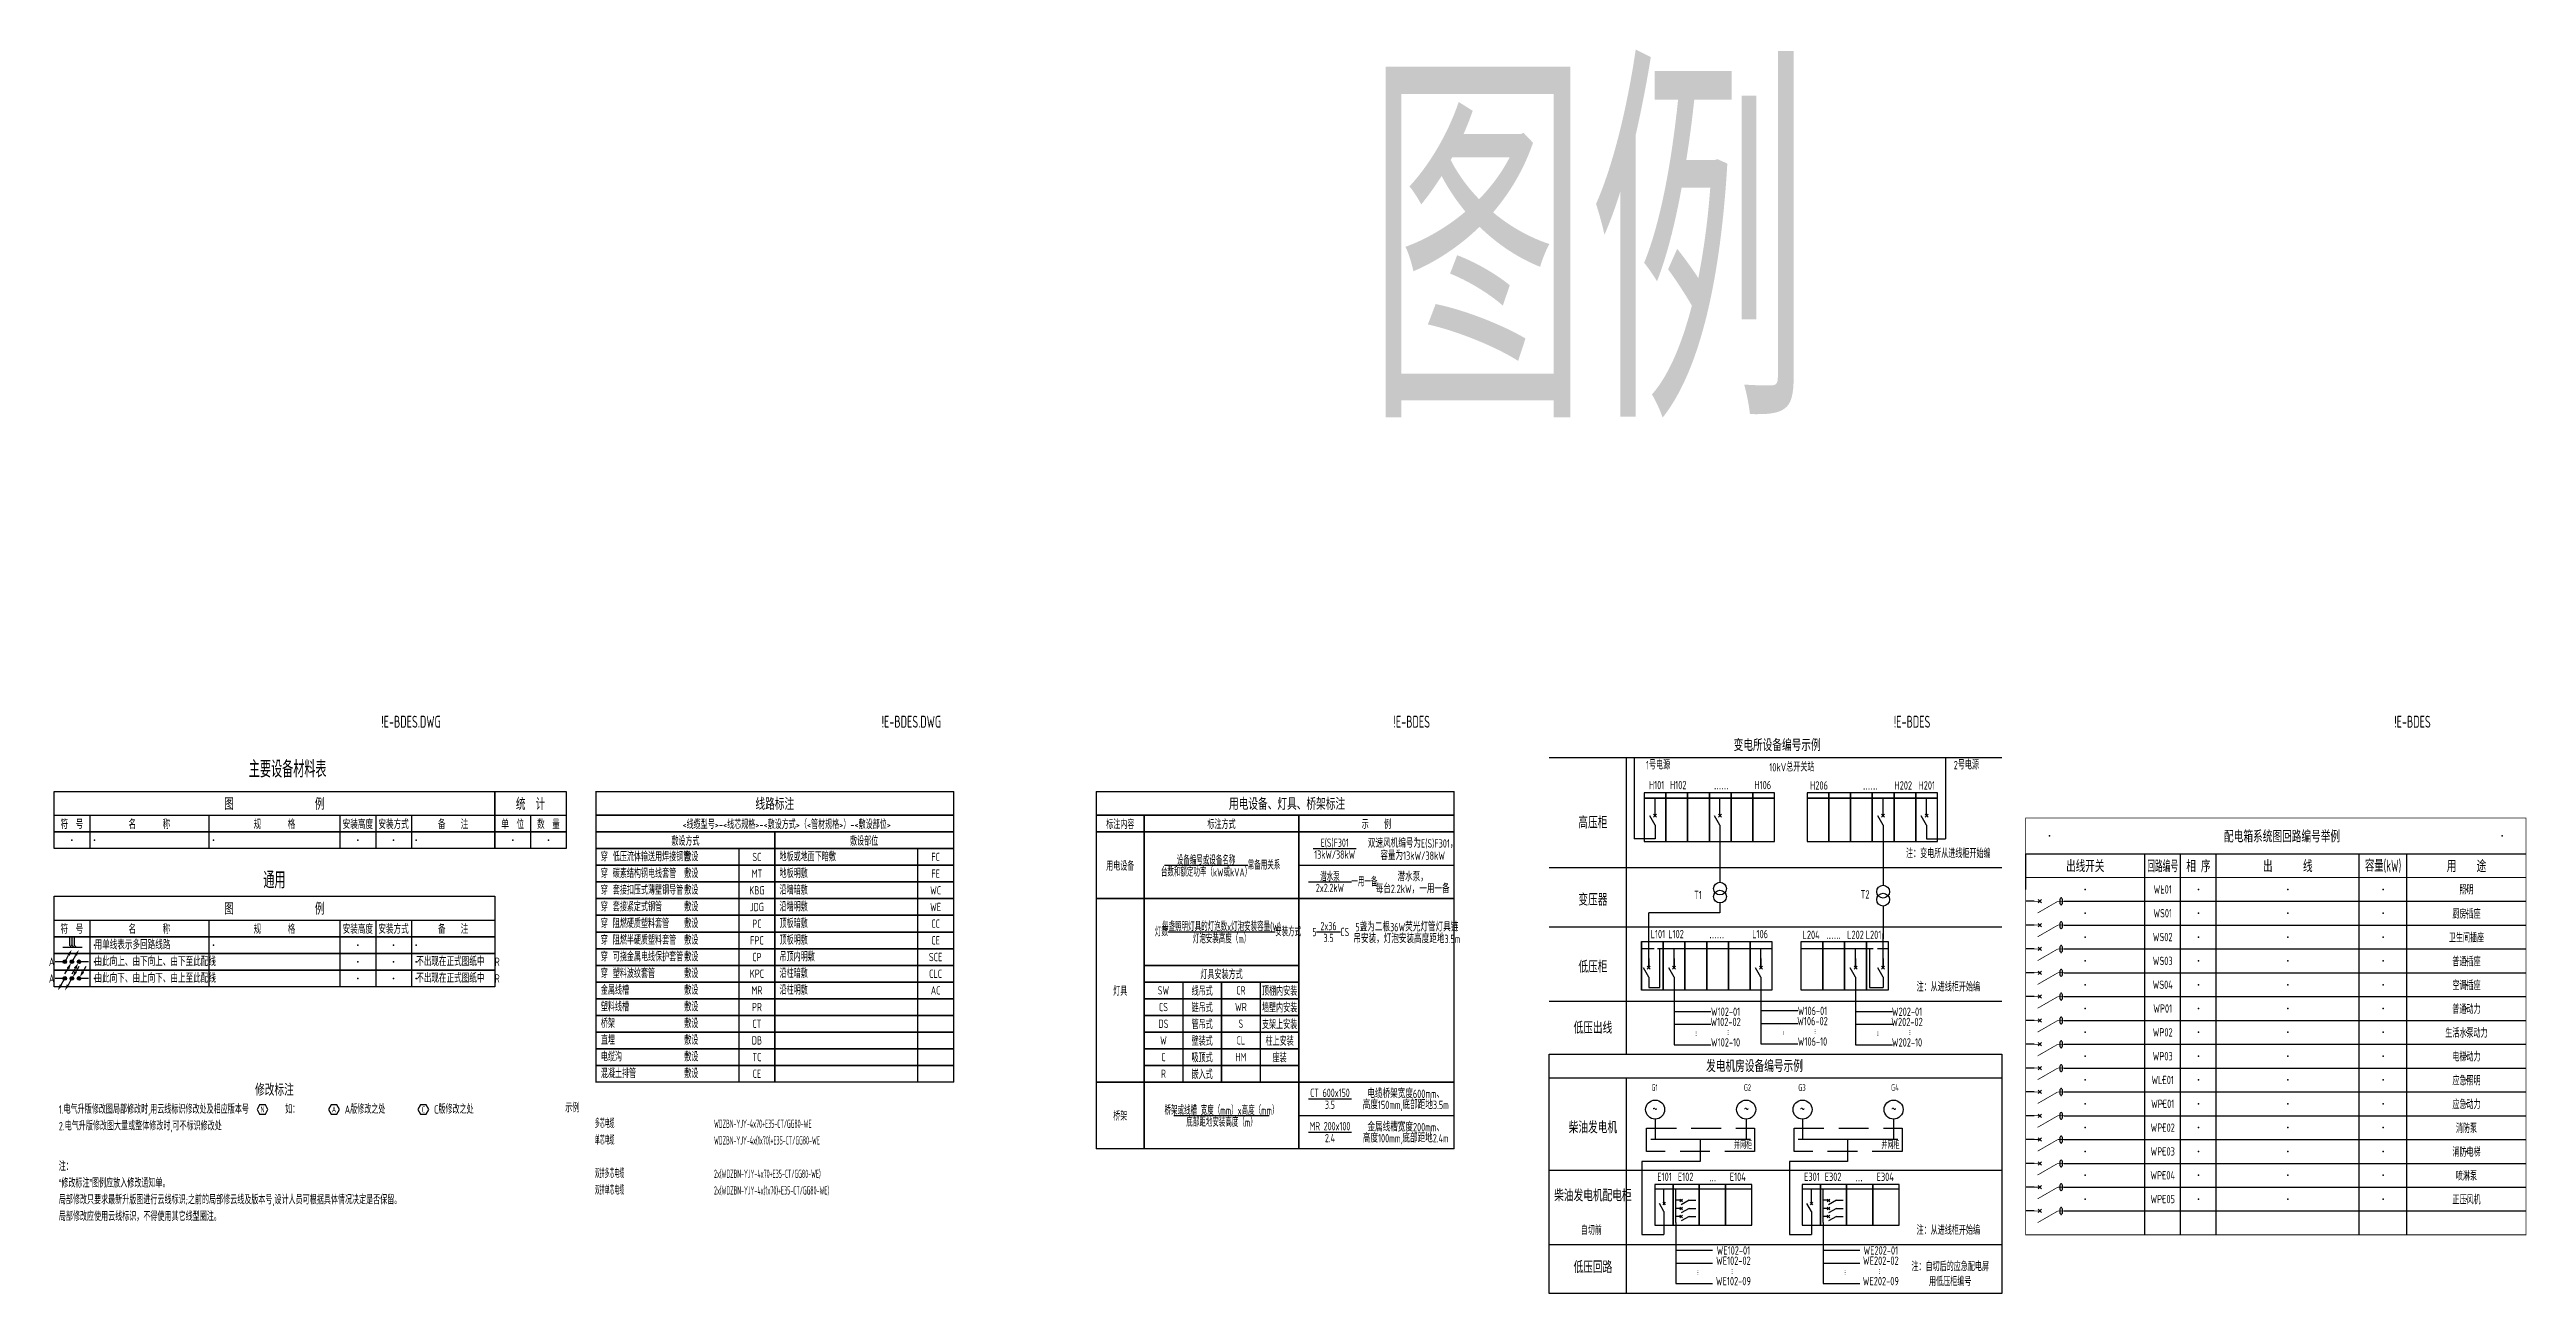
# Model space of a CAD drawing. Extents: x -337 to 273738, y -225 to 2088994.
# Drawn here: x 23274 to 127230, y 556055 to 608277 of the extents above; entities that cross this region are included whole.
import ezdxf
from ezdxf.enums import TextEntityAlignment as Align

# ---------------------------------------------------------------- set-up
doc = ezdxf.new("R2010")
doc.units = 0
doc.header["$LTSCALE"] = 1000
doc.linetypes.add('HIDDEN', pattern=[0.375, 0.25, -0.125])
doc.layers.get('0').update_dxf_attribs({"linetype": 'CONTINUOUS'})
for name, color, linetype in [('0E-SY-L', 7, 'CONTINUOUS'), ('E-POWR-DEVC', 3, 'CONTINUOUS'), ('E-POWR-EQPM', 3, 'CONTINUOUS'), ('E-UNIV-AB', 10, 'CONTINUOUS'), ('E-UNIV-DIAG', 2, 'CONTINUOUS'), ('E-UNIV-NOTE', 6, 'CONTINUOUS'), ('E-UNIV-WIRE', 4, 'CONTINUOUS')]:
    doc.layers.add(name, color=color, linetype=linetype)
doc.styles.get("Standard").update_dxf_attribs({"font": 'GBENOR', "bigfont": 'GBCBIG'})
doc.styles.add('TH-STYLE3', font='tssdeng.shx', dxfattribs={"width": 0.65, "bigfont": 'tssdchn.shx'})

msp = doc.modelspace()

# ---------------------------------------------------------------- texts
at = {"layer": 'E-UNIV-NOTE', "style": 'TH-STYLE3'}
for s, height, width, p in [('图例', 14000, 0.7, (87872, 600549)), ('!E-BDES.DWG', 500, 0.65, (38447, 580060)), ('!E-BDES.DWG', 500, 0.65, (59447, 580060)), ('!E-BDES', 500, 0.65, (80447, 580060)), ('!E-BDES', 500, 0.65, (101447, 580060)), ('!E-BDES', 500, 0.65, (122447, 580060))]:
    msp.add_text(s, height=height, dxfattribs=dict(at, width=width)).set_placement(p, align=Align.MIDDLE)

# ---------------------------------------------------------------- blocks, each defined once
blk = doc.blocks.new('E-BKTS1')
blk.add_line((0, -10), (185, -10))
at = {"linetype": 'Continuous'}
for p, q in [((15, -10), (15, -17)), ((65, -10), (65, -17)), ((120, -10), (120, -17)), ((135, -10), (135, -17)), ((150, -10), (150, -17))]:
    blk.add_line(p, q, dxfattribs=at)
blk.add_lwpolyline([(0, 0), (185, 0), (185, -17), (0, -17)], close=True)
at = {"layer": 'E-UNIV-NOTE', "style": 'TH-STYLE3', "width": 0.7}
for s, height, p in [('图                例', 5, (92.5, -5)), ('安装高度', 3.5, (127.5, -13.5)), ('安装方式', 3.5, (142.5, -13.5))]:
    blk.add_text(s, height=height, dxfattribs=at).set_placement(p, align=Align.MIDDLE)
at = {"layer": 'E-UNIV-NOTE', "linetype": 'Continuous', "style": 'TH-STYLE3', "width": 0.7}
for s, p in [('符  号', (7.5, -13.5)), ('名       称', (40, -13.5)), ('规       格', (92.5, -13.5)), ('备    注', (167.5, -13.5))]:
    blk.add_text(s, height=3.5, dxfattribs=at).set_placement(p, align=Align.MIDDLE)
blk = doc.blocks.new('E-BKTS2')
for p, q in [((0, 0), (185, 0)), ((0, -7), (0, 0)), ((185, 0), (185, -7)), ((185, -7), (0, -7))]:
    blk.add_line(p, q)
at = {"linetype": 'Continuous'}
for p, q in [((15, 0), (15, -7)), ((65, 0), (65, -7)), ((120, 0), (120, -7)), ((135, 0), (135, -7)), ((150, 0), (150, -7))]:
    blk.add_line(p, q, dxfattribs=at)
for p in [(7.5, -3.5), (17, -3.5), (67, -3.5), (127.5, -3.5), (142.5, -3.5), (152, -3.5)]:
    blk.add_point(p, dxfattribs=at)
blk = doc.blocks.new('E-BKTS4')
at = {"linetype": 'Continuous'}
blk.add_line((15, 0), (15, -7), dxfattribs=at)
blk.add_lwpolyline([(0, 0), (30, 0), (30, -7), (0, -7)], close=True)
for p in [(7.5, -3.5), (22.5, -3.5)]:
    blk.add_point(p, dxfattribs=at)
blk = doc.blocks.new('E-BKTS3')
blk.add_line((0, -10), (30, -10))
at = {"linetype": 'Continuous'}
blk.add_line((15, -10), (15, -17), dxfattribs=at)
blk.add_lwpolyline([(30, -17), (0, -17), (0, 0), (30, 0)], close=True)
at = {"layer": 'E-UNIV-NOTE', "linetype": 'Continuous', "style": 'TH-STYLE3', "width": 0.7}
for s, height, p in [('统  计', 5, (15, -5)), ('单  位', 3.5, (7.5, -13.5)), ('数  量', 3.5, (22.5, -13.5))]:
    blk.add_text(s, height=height, dxfattribs=at).set_placement(p, align=Align.MIDDLE)
blk = doc.blocks.new('E-BLEADER-1')
blk.add_line((0.4, 0.6), (1.6, 2.8))
at = {"const_width": 0.75}
blk.add_lwpolyline([(-0.4, 0, 1), (0.4, 0, 1)], format="xyb", close=True, dxfattribs=at)
blk.add_lwpolyline([(1.6, 2.8, 1.25, 0, 0), (2.9, 5, 0, 0, 0)], format="xyseb")
blk.add_circle((0, 0), 0.75)
blk = doc.blocks.new('E-BLEADER-2')
blk.add_line((-2.9, -5), (-1.6, -2.8))
at = {"const_width": 0.75}
blk.add_lwpolyline([(-0.4, 0, 1), (0.4, 0, 1)], format="xyb", close=True, dxfattribs=at)
blk.add_lwpolyline([(-1.6, -2.8, 1.25, 0, 0), (-0.4, -0.6, 0, 0, 0)], format="xyseb")
blk.add_circle((0, 0), 0.75)
blk = doc.blocks.new('材料表')
at = {"layer": 'E-POWR-EQPM'}
for p, q in [((650, -6150), (650, -6450)), ((750, -6150), (750, -6450)), ((850, -6150), (850, -6450)), ((450, -7150), (50, -7150)), ((1175, -6550), (375, -6550)), ((750, -6550), (650, -6450)), ((750, -6450), (850, -6550)), ((850, -6450), (950, -6550)), ((1450, -7150), (1050, -7150)), ((450, -7850), (50, -7850)), ((1450, -7850), (1050, -7850))]:
    blk.add_line(p, q, dxfattribs=at)
at = {"layer": 'E-POWR-EQPM', "xscale": 100, "yscale": 100, "zscale": 100}
for name, p in [('E-BLEADER-1', (450, -7150)), ('E-BLEADER-2', (750, -7150)), ('E-BLEADER-1', (750, -7150)), ('E-BLEADER-2', (1050, -7150))]:
    blk.add_blockref(name, p, dxfattribs=at)
at = {"layer": 'E-POWR-EQPM', "xscale": 100, "yscale": 100, "zscale": 100, "rotation": 180}
for name, p in [('E-BLEADER-1', (450, -7850)), ('E-BLEADER-1', (750, -7850)), ('E-BLEADER-2', (750, -7850)), ('E-BLEADER-2', (1050, -7850))]:
    blk.add_blockref(name, p, dxfattribs=at)
at = {"layer": 'E-UNIV-DIAG', "xscale": 100, "yscale": 100, "zscale": 100}
for name, p in [('E-BKTS1', (0, 0)), ('E-BKTS3', (18500, 0)), ('E-BKTS2', (0, -1700)), ('E-BKTS4', (18500, -1700)), ('E-BKTS1', (0, -4400)), ('E-BKTS2', (0, -6100)), ('E-BKTS2', (0, -6800)), ('E-BKTS2', (0, -7500))]:
    blk.add_blockref(name, p, dxfattribs=at)
at = {"layer": 'E-UNIV-NOTE', "style": 'TH-STYLE3', "width": 0.7}
for s, height, p in [('主要设备材料表', 700, (9807, 972)), ('通用', 700, (9250, -3700)), ('A', 350, (-100, -7150)), ('R', 350, (18600, -7150)), ('A', 350, (-100, -7850)), ('R', 350, (18600, -7850))]:
    blk.add_text(s, height=height, dxfattribs=at).set_placement(p, align=Align.MIDDLE)
for s, p in [('用单线表示多回路线路', (1700, -6450)), ('由此向上、由下向上、由下至此配线', (1700, -7150)), ('由此向下、由上向下、由上至此配线', (1700, -7850))]:
    blk.add_text(s, height=350, dxfattribs=at).set_placement(p, align=Align.MIDDLE_LEFT)
at = {"layer": 'E-UNIV-NOTE', "color": 1, "style": 'TH-STYLE3', "width": 0.7}
for p in [(15200, -7150), (15200, -7850)]:
    blk.add_text('不出现在正式图纸中', height=350, dxfattribs=at).set_placement(p, align=Align.MIDDLE_LEFT)
blk = doc.blocks.new('E-ANNO12')
blk.add_lwpolyline([(-1.2, 2), (-2.3, 0), (-1.2, -2), (1.2, -2), (2.3, 0), (1.2, 2)], close=True)
at = {"style": 'TH-STYLE3', "width": 0.7}
blk.add_attdef('N', text='', height=2.5, dxfattribs=at).set_placement((0, 0), align=Align.MIDDLE)
blk = doc.blocks.new('修改标注')
at = {"layer": 'E-UNIV-NOTE', "xscale": 100, "yscale": 100, "zscale": 100}
for p, values in [((8750, -1350), {'N': 'N'}), ((11750, -1350), {'N': 'A'}), ((15500, -1350), {'N': 'C'})]:
    blk.add_blockref('E-ANNO12', p, dxfattribs=at).add_auto_attribs(values)
at = {"layer": 'E-UNIV-NOTE', "style": 'TH-STYLE3', "width": 0.65}
blk.add_text('修改标注', height=500, dxfattribs=at).set_placement((9250, -500), align=Align.MIDDLE)
for s, p in [('1.电气升版修改图局部修改时,用云线标识修改处及相应版本号', (200, -1350)), ('2.电气升版修改图大量或整体修改时,可不标识修改处', (200, -2050)), ('如：', (9700, -1350)), ('A版修改之处', (12200, -1350)), ('C版修改之处', (15950, -1350)), ('注：', (200, -3750)), ('局部修改只要求最新升版图进行云线标识;之前的局部修云线及版本号,设计人员可根据具体情况决定是否保留。', (200, -5150)), ('“修改标注”图例应放入修改通知单。', (200, -4450)), ('局部修改应使用云线标识，不得使用其它线型圈注。', (200, -5850))]:
    blk.add_text(s, height=350, dxfattribs=at).set_placement(p, align=Align.MIDDLE_LEFT)
blk = doc.blocks.new('线路标注')
at = {"layer": 'E-UNIV-DIAG'}
for p, q in [((6000, -3100), (6000, -2400)), ((6000, -3800), (6000, -3100)), ((13500, -3100), (13500, -2400)), ((13500, -3800), (13500, -3100)), ((6000, -4500), (6000, -3800)), ((13500, -4500), (13500, -3800)), ((6000, -5200), (6000, -4500)), ((13500, -5200), (13500, -4500)), ((6000, -5900), (6000, -5200)), ((6000, -6600), (6000, -5900)), ((13500, -5900), (13500, -5200)), ((13500, -6600), (13500, -5900)), ((6000, -7300), (6000, -6600)), ((13500, -7300), (13500, -6600)), ((6000, -8000), (6000, -7300)), ((6000, -8700), (6000, -8000)), ((13500, -8000), (13500, -7300)), ((13500, -8700), (13500, -8000)), ((6000, -9400), (6000, -8700)), ((13500, -9400), (13500, -8700)), ((6000, -10100), (6000, -9400)), ((6000, -10800), (6000, -10100)), ((13500, -10100), (13500, -9400)), ((13500, -10800), (13500, -10100)), ((6000, -11500), (6000, -10800)), ((13500, -11500), (13500, -10800)), ((6000, -12200), (6000, -11500)), ((13500, -12200), (13500, -11500))]:
    blk.add_line(p, q, dxfattribs=at)
at = {"layer": 'E-UNIV-DIAG', "const_width": 50}
blk.add_lwpolyline([(15000, -12200), (0, -12200), (0, 0), (15000, 0)], close=True, dxfattribs=at)
at = {"layer": 'E-UNIV-DIAG'}
for points in [[(15000, -1000), (0, -1000), (0, 0), (15000, 0)], [(15000, -1700), (0, -1700), (0, -1000), (15000, -1000)], [(7500, -2400), (0, -2400), (0, -1700), (7500, -1700)], [(15000, -2400), (7500, -2400), (7500, -1700), (15000, -1700)], [(7500, -3100), (0, -3100), (0, -2400), (7500, -2400)], [(7500, -3800), (0, -3800), (0, -3100), (7500, -3100)], [(15000, -3100), (7500, -3100), (7500, -2400), (15000, -2400)], [(15000, -3800), (7500, -3800), (7500, -3100), (15000, -3100)], [(7500, -4500), (0, -4500), (0, -3800), (7500, -3800)], [(15000, -4500), (7500, -4500), (7500, -3800), (15000, -3800)], [(7500, -5200), (0, -5200), (0, -4500), (7500, -4500)], [(15000, -5200), (7500, -5200), (7500, -4500), (15000, -4500)], [(7500, -5900), (0, -5900), (0, -5200), (7500, -5200)], [(7500, -6600), (0, -6600), (0, -5900), (7500, -5900)], [(15000, -5900), (7500, -5900), (7500, -5200), (15000, -5200)], [(15000, -6600), (7500, -6600), (7500, -5900), (15000, -5900)], [(7500, -7300), (0, -7300), (0, -6600), (7500, -6600)], [(15000, -7300), (7500, -7300), (7500, -6600), (15000, -6600)], [(7500, -8000), (0, -8000), (0, -7300), (7500, -7300)], [(7500, -8700), (0, -8700), (0, -8000), (7500, -8000)], [(15000, -8000), (7500, -8000), (7500, -7300), (15000, -7300)], [(15000, -8700), (7500, -8700), (7500, -8000), (15000, -8000)], [(7500, -9400), (0, -9400), (0, -8700), (7500, -8700)], [(15000, -9400), (7500, -9400), (7500, -8700), (15000, -8700)], [(7500, -10100), (0, -10100), (0, -9400), (7500, -9400)], [(7500, -10800), (0, -10800), (0, -10100), (7500, -10100)], [(15000, -10100), (7500, -10100), (7500, -9400), (15000, -9400)], [(15000, -10800), (7500, -10800), (7500, -10100), (15000, -10100)], [(7500, -11500), (0, -11500), (0, -10800), (7500, -10800)], [(15000, -11500), (7500, -11500), (7500, -10800), (15000, -10800)], [(7500, -12200), (0, -12200), (0, -11500), (7500, -11500)], [(15000, -12200), (7500, -12200), (7500, -11500), (15000, -11500)]]:
    blk.add_lwpolyline(points, close=True, dxfattribs=at)
at = {"layer": 'E-UNIV-NOTE', "style": 'TH-STYLE3', "width": 0.65}
for s, height, p in [('线路标注', 500, (7500, -500)), ('敷设方式', 350, (3750, -2050)), ('<线缆型号>-<线芯规格>-<敷设方式>（<管材规格>）-<敷设部位>', 350, (8000, -1350)), ('敷设部位', 350, (11250, -2050)), ('SC', 350, (6750, -2750)), ('FC', 350, (14250, -2750)), ('KBG', 350, (6750, -4150)), ('MT', 350, (6750, -3450)), ('WC', 350, (14250, -4150)), ('FE', 350, (14250, -3450)), ('JDG', 350, (6750, -4850)), ('WE', 350, (14250, -4850)), ('FPC', 350, (6750, -6250)), ('PC', 350, (6750, -5550)), ('CC', 350, (14250, -5550)), ('CE', 350, (14250, -6250)), ('CP', 350, (6750, -6950)), ('SCE', 350, (14250, -6950)), ('KPC', 350, (6750, -7650)), ('MR', 350, (6750, -8350)), ('CLC', 350, (14250, -7650)), ('AC', 350, (14250, -8350)), ('PR', 350, (6750, -9050)), ('DB', 350, (6750, -10450)), ('CT', 350, (6750, -9750)), ('TC', 350, (6750, -11150)), ('CE', 350, (6750, -11850)), ('示例', 350, (-1000, -13248))]:
    blk.add_text(s, height=height, dxfattribs=at).set_placement(p, align=Align.MIDDLE)
at = {"layer": 'E-UNIV-NOTE', "style": 'TH-STYLE3'}
for s, width, p in [('穿', 0.65, (200, -2750)), ('低压流体输送用焊接钢管', 0.65, (700, -2750)), ('敷设', 0.65, (3700, -2750)), ('地板或地面下暗敷', 0.65, (7700, -2750)), ('穿', 0.65, (200, -3450)), ('穿', 0.65, (200, -4150)), ('碳素结构钢电线套管', 0.65, (700, -3450)), ('套接扣压式薄壁钢导管', 0.65, (700, -4150)), ('敷设', 0.65, (3700, -3450)), ('敷设', 0.65, (3700, -4150)), ('地板明敷', 0.65, (7700, -3450)), ('沿墙暗敷', 0.65, (7700, -4150)), ('穿', 0.65, (200, -4850)), ('套接紧定式钢管', 0.65, (700, -4850)), ('敷设', 0.65, (3700, -4850)), ('沿墙明敷', 0.65, (7700, -4850)), ('穿', 0.65, (200, -5550)), ('穿', 0.65, (200, -6250)), ('阻燃硬质塑料套管', 0.65, (700, -5550)), ('阻燃半硬质塑料套管', 0.65, (700, -6250)), ('敷设', 0.65, (3700, -5550)), ('敷设', 0.65, (3700, -6250)), ('顶板暗敷', 0.65, (7700, -5550)), ('顶板明敷', 0.65, (7700, -6250)), ('穿', 0.65, (200, -6950)), ('可挠金属电线保护套管', 0.65, (700, -6950)), ('敷设', 0.65, (3700, -6950)), ('吊顶内明敷', 0.65, (7700, -6950)), ('金属线槽', 0.65, (200, -8350)), ('穿', 0.65, (200, -7650)), ('塑料波纹套管', 0.65, (700, -7650)), ('敷设', 0.65, (3700, -7650)), ('敷设', 0.65, (3700, -8350)), ('沿柱暗敷', 0.65, (7700, -7650)), ('沿柱明敷', 0.65, (7700, -8350)), ('塑料线槽', 0.65, (200, -9050)), ('敷设', 0.65, (3700, -9050)), ('桥架', 0.65, (200, -9750)), ('直埋', 0.65, (200, -10450)), ('敷设', 0.65, (3700, -9750)), ('敷设', 0.65, (3700, -10450)), ('电缆沟', 0.65, (200, -11150)), ('敷设', 0.65, (3700, -11150)), ('混凝土排管', 0.65, (200, -11850)), ('敷设', 0.65, (3700, -11850)), ('单芯电缆', 0.45, (-50, -14648)), ('多芯电缆', 0.45, (-50, -13948)), ('WDZBN-YJY-4x70+E35-CT/GG80-WE', 0.45, (4950, -13948)), ('WDZBN-YJY-4x(1x70)+E35-CT/GG80-WE', 0.45, (4950, -14648)), ('双拼多芯电缆', 0.45, (-50, -16048)), ('双拼单芯电缆', 0.45, (-50, -16748)), ('2x(WDZBN-YJY-4x70+E35-CT/GG80-WE)', 0.45, (4950, -16048)), ('2x(WDZBN-YJY-4x(1x70)+E35-CT/GG80-WE)', 0.45, (4950, -16748))]:
    blk.add_text(s, height=350, dxfattribs=dict(at, width=width)).set_placement(p, align=Align.MIDDLE_LEFT)
blk = doc.blocks.new('设备灯具桥架')
at = {"layer": 'E-UNIV-DIAG'}
for p, q in [((8500, -1700), (8500, -1000)), ((8500, -3100), (15000, -3100)), ((3625, -8000), (3625, -8700)), ((6875, -8000), (6875, -8700)), ((3625, -8700), (3625, -9400)), ((6875, -8700), (6875, -9400)), ((3625, -9400), (3625, -10100)), ((3625, -10100), (3625, -10800)), ((6875, -9400), (6875, -10100)), ((6875, -10100), (6875, -10800)), ((3625, -10800), (3625, -11500)), ((6875, -10800), (6875, -11500)), ((3625, -11500), (3625, -12200)), ((6875, -11500), (6875, -12200)), ((8500, -13600), (15000, -13600))]:
    blk.add_line(p, q, dxfattribs=at)
at = {"layer": 'E-UNIV-DIAG', "const_width": 50}
blk.add_lwpolyline([(15000, -15000), (0, -15000), (0, 0), (15000, 0)], close=True, dxfattribs=at)
at = {"layer": 'E-UNIV-DIAG'}
for points in [[(15000, -1000), (0, -1000), (0, 0), (15000, 0)], [(2000, -1700), (0, -1700), (0, -1000), (2000, -1000)], [(8500, -1700), (2000, -1700), (2000, -1000), (8500, -1000)], [(15000, -1700), (8500, -1700), (8500, -1000), (15000, -1000)], [(2000, -4500), (0, -4500), (0, -1700), (2000, -1700)], [(8500, -4500), (2000, -4500), (2000, -1700), (8500, -1700)], [(15000, -4500), (8500, -4500), (8500, -1700), (15000, -1700)], [(2000, -12200), (0, -12200), (0, -4500), (2000, -4500)], [(8500, -7300), (2000, -7300), (2000, -4500), (8500, -4500)], [(15000, -12200), (8500, -12200), (8500, -4500), (15000, -4500)], [(8500, -8000), (2000, -8000), (2000, -7300), (8500, -7300)], [(5250, -8700), (2000, -8700), (2000, -8000), (5250, -8000)], [(8500, -8700), (5250, -8700), (5250, -8000), (8500, -8000)], [(5250, -9400), (2000, -9400), (2000, -8700), (5250, -8700)], [(8500, -9400), (5250, -9400), (5250, -8700), (8500, -8700)], [(5250, -10100), (2000, -10100), (2000, -9400), (5250, -9400)], [(5250, -10800), (2000, -10800), (2000, -10100), (5250, -10100)], [(8500, -10100), (5250, -10100), (5250, -9400), (8500, -9400)], [(8500, -10800), (5250, -10800), (5250, -10100), (8500, -10100)], [(5250, -11500), (2000, -11500), (2000, -10800), (5250, -10800)], [(8500, -11500), (5250, -11500), (5250, -10800), (8500, -10800)], [(2000, -15000), (0, -15000), (0, -12200), (2000, -12200)], [(5250, -12200), (2000, -12200), (2000, -11500), (5250, -11500)], [(8500, -15000), (2000, -15000), (2000, -12200), (8500, -12200)], [(8500, -12200), (5250, -12200), (5250, -11500), (8500, -11500)], [(15000, -15000), (8500, -15000), (8500, -12200), (15000, -12200)]]:
    blk.add_lwpolyline(points, close=True, dxfattribs=at)
at = {"layer": 'E-UNIV-NOTE'}
for p, q in [((2850, -3100), (6350, -3100)), ((9100, -2400), (10900, -2400)), ((8900, -3800), (10700, -3800)), ((7500, -5900), (3000, -5900)), ((10240, -5900), (9240, -5900)), ((8901, -12900), (10701, -12900)), ((3250, -13600), (7250, -13600)), ((8901, -14300), (10701, -14300))]:
    blk.add_line(p, q, dxfattribs=at)
at = {"layer": 'E-UNIV-NOTE', "style": 'TH-STYLE3'}
for s, height, width, p in [('用电设备、灯具、桥架标注', 500, 0.65, (8000, -500)), ('标注内容', 350, 0.65, (1000, -1350)), ('标注方式', 350, 0.65, (5250, -1350)), ('E(S)F301', 350, 0.6, (10000, -2150)), ('示    例', 350, 0.65, (11750, -1350)), ('双速风机编号为E(S)F301，', 350, 0.7, (13271, -2150)), ('用电设备', 350, 0.65, (1000, -3100)), ('设备编号或设备名称', 350, 0.6, (4600, -2850)), ('13kW/38kW', 350, 0.6, (10000, -2650)), ('容量为13kW/38kW', 350, 0.7, (13271, -2650)), ('台数和额定功率（kW或kVA）', 350, 0.6, (4600, -3350)), ('2x2.2kW', 350, 0.6, (9800, -4050)), ('潜水泵', 350, 0.6, (9800, -3550)), ('每台2.2kW，一用一备', 350, 0.7, (13271, -4050)), ('潜水泵，', 350, 0.7, (13271, -3550)), ('每盏照明灯具的灯泡数x灯泡安装容量(W)', 350, 0.6, (5250, -5650)), ('灯泡安装高度（m）', 350, 0.6, (5250, -6150)), ('2x36', 350, 0.6, (9740, -5650)), ('3.5', 350, 0.6, (9740, -6150)), ('吊安装，灯泡安装高度距地3.5m', 350, 0.7, (13027, -6150)), ('5盏为二根36W荧光灯管灯具链', 350, 0.7, (13027, -5650)), ('灯具', 350, 0.65, (1000, -8350)), ('SW', 350, 0.65, (2812, -8350)), ('线吊式', 350, 0.65, (4438, -8350)), ('灯具安装方式', 350, 0.65, (5250, -7650)), ('CR', 350, 0.65, (6062, -8350)), ('顶棚内安装', 350, 0.65, (7688, -8350)), ('CS', 350, 0.65, (2812, -9050)), ('链吊式', 350, 0.65, (4438, -9050)), ('WR', 350, 0.65, (6062, -9050)), ('墙壁内安装', 350, 0.65, (7688, -9050)), ('DS', 350, 0.65, (2812, -9750)), ('W', 350, 0.65, (2812, -10450)), ('壁装式', 350, 0.65, (4438, -10450)), ('管吊式', 350, 0.65, (4438, -9750)), ('CL', 350, 0.65, (6062, -10450)), ('S', 350, 0.65, (6062, -9750)), ('支架上安装', 350, 0.65, (7688, -9750)), ('柱上安装', 350, 0.65, (7688, -10450)), ('C', 350, 0.65, (2812, -11150)), ('吸顶式', 350, 0.65, (4438, -11150)), ('HM', 350, 0.65, (6062, -11150)), ('座装', 350, 0.65, (7688, -11150)), ('R', 350, 0.65, (2812, -11850)), ('嵌入式', 350, 0.65, (4438, -11850)), ('CT 600x150', 350, 0.6, (9801, -12650)), ('电缆桥架宽度600mm、', 350, 0.7, (12982, -12650)), ('桥架', 350, 0.65, (1000, -13600)), ('桥架或线槽 宽度（mm）x高度（mm）', 350, 0.6, (5250, -13350)), ('3.5', 350, 0.6, (9801, -13150)), ('高度150mm,底部距地3.5m', 350, 0.7, (12982, -13150)), ('底部距地安装高度（m）', 350, 0.6, (5250, -13850)), ('MR 200x100', 350, 0.6, (9801, -14050)), ('2.4', 350, 0.6, (9801, -14550)), ('高度100mm,底部距地2.4m', 350, 0.7, (12982, -14550)), ('金属线槽宽度200mm、', 350, 0.7, (12982, -14050))]:
    blk.add_text(s, height=height, dxfattribs=dict(at, width=width)).set_placement(p, align=Align.MIDDLE)
at = {"layer": 'E-UNIV-NOTE', "style": 'TH-STYLE3', "width": 0.6}
for s, p in [('常备用关系', (6350, -3100)), ('一用一备', (10700, -3800)), ('安装方式', (7500, -5900)), ('CS', (10240, -5900))]:
    blk.add_text(s, height=350, dxfattribs=at).set_placement(p, align=Align.MIDDLE_LEFT)
for s, p in [('灯数', (3000, -5900)), ('5', (9240, -5900))]:
    blk.add_text(s, height=350, dxfattribs=at).set_placement(p, align=Align.MIDDLE_RIGHT)
blk = doc.blocks.new('变电所设备')
at = {"layer": '0E-SY-L', "color": 3, "ltscale": 1.5}
for p, q in [((14018, -2848), (14018, -5371)), ((14018, -6239), (14018, -7623)), ((12858, -8830), (12858, -8028)), ((13443, -8028), (13443, -9660)), ((14018, -8830), (14018, -7387)), ((12858, -9230), (12858, -12062)), ((14018, -9230), (14018, -9660)), ((13443, -9660), (14018, -9660)), ((12858, -10665), (14406, -10665)), ((12858, -11204), (14406, -11204)), ((12858, -12062), (14406, -12062))]:
    blk.add_line(p, q, dxfattribs=at)
at = {"layer": '0E-SY-L', "ltscale": 1.5}
for p, q in [((12858, -8446), (12858, -8830)), ((14018, -8446), (14018, -8830))]:
    blk.add_line(p, q, dxfattribs=at)
at = {"layer": '0E-SY-L'}
for p, q in [((4448, -15185), (4448, -16030)), ((8269, -15185), (8269, -16030)), ((10635, -15185), (10635, -16030)), ((14456, -15185), (14456, -16030))]:
    blk.add_line(p, q, dxfattribs=at)
at = {"layer": '0E-SY-L', "color": 3, "ltscale": 1.5, "const_width": 64}
for points in [[(10579, -8028), (13603, -8028)], [(13770, -8028), (14226, -8028)]]:
    blk.add_lwpolyline(points, dxfattribs=at)
at = {"layer": 'E-POWR-EQPM'}
for p, q in [((3574, 0), (3574, -3416)), ((16632, 0), (16632, -3416)), ((4444, -2448), (4444, -1718)), ((7170, -2448), (7170, -1718)), ((14018, -2448), (14018, -1718)), ((15841, -2448), (15841, -1718)), ((4444, -2848), (4444, -3416)), ((15841, -2848), (15841, -3416)), ((4444, -3416), (3574, -3416)), ((15841, -3416), (16632, -3416)), ((7170, -6109), (7170, -6528)), ((7170, -6528), (4178, -6528)), ((4651, -9660), (4651, -8028)), ((4178, -9660), (4651, -9660)), ((5312, -20693), (6859, -20693)), ((11498, -20693), (13046, -20693)), ((5312, -21226), (6859, -21226)), ((11498, -21226), (13046, -21226)), ((5312, -22084), (6859, -22084)), ((11498, -22084), (13046, -22084))]:
    blk.add_line(p, q, dxfattribs=at)
at = {"layer": 'E-POWR-EQPM', "linetype": 'Continuous'}
for p, q in [((4444, -2848), (4219, -2449)), ((4506, -2385), (4381, -2510)), ((4381, -2385), (4506, -2510)), ((7170, -2848), (6945, -2449)), ((7232, -2385), (7107, -2510)), ((7107, -2385), (7232, -2510)), ((14018, -2848), (13793, -2449)), ((14080, -2385), (13955, -2510)), ((13955, -2385), (14080, -2510)), ((15841, -2848), (15617, -2449)), ((15904, -2385), (15779, -2510)), ((15779, -2385), (15904, -2510)), ((4178, -9230), (3954, -8831)), ((4241, -8767), (4116, -8893)), ((4116, -8767), (4241, -8893)), ((5243, -9230), (5019, -8831)), ((5306, -8767), (5181, -8893)), ((5181, -8767), (5306, -8893)), ((8891, -9230), (8666, -8831)), ((8953, -8767), (8828, -8893)), ((8828, -8767), (8953, -8893)), ((12858, -9230), (12634, -8831)), ((12921, -8767), (12796, -8893)), ((12796, -8767), (12921, -8893)), ((14018, -9230), (13793, -8831)), ((14080, -8767), (13955, -8893)), ((13955, -8767), (14080, -8893))]:
    blk.add_line(p, q, dxfattribs=at)
at = {"layer": 'E-POWR-EQPM', "ltscale": 1.5}
for p, q in [((7170, -2848), (7170, -5241)), ((4178, -8830), (4178, -6528)), ((5243, -8830), (5243, -8028)), ((8891, -8830), (8891, -8028)), ((4178, -8446), (4178, -8830)), ((4178, -9230), (4178, -9660)), ((5243, -8446), (5243, -8830)), ((5243, -9230), (5243, -12061)), ((8891, -8446), (8891, -8830)), ((8891, -9230), (8891, -12026)), ((5243, -10663), (6791, -10663)), ((5243, -11202), (6791, -11202)), ((8891, -10628), (10438, -10628)), ((8891, -11167), (10438, -11167)), ((5243, -12061), (6791, -12061)), ((8891, -12026), (10438, -12026)), ((6340, -16030), (6340, -16968)), ((12526, -16030), (12526, -16968)), ((6340, -16968), (3896, -16968)), ((3896, -16968), (3896, -20032)), ((12526, -16968), (10082, -16968)), ((10082, -16968), (10082, -20032)), ((4870, -18678), (4766, -18782)), ((4766, -18678), (4870, -18782)), ((4818, -18730), (4818, -18122)), ((5312, -18588), (5312, -18122)), ((5540, -18592), (5314, -18592)), ((5488, -18540), (5592, -18644)), ((5488, -18644), (5592, -18540)), ((5873, -18592), (5541, -18779)), ((5873, -18592), (6158, -18592)), ((11057, -18678), (10953, -18782)), ((10953, -18678), (11057, -18782)), ((11005, -18730), (11005, -18122)), ((11499, -18588), (11499, -18122)), ((11726, -18592), (11501, -18592)), ((11674, -18540), (11778, -18644)), ((11674, -18644), (11778, -18540)), ((12060, -18592), (11727, -18779)), ((12060, -18592), (12345, -18592)), ((4818, -19063), (4631, -18731)), ((4818, -19063), (4818, -20032)), ((5312, -19526), (5312, -22084)), ((5540, -18932), (5314, -18932)), ((5540, -19272), (5314, -19272)), ((5540, -19272), (5314, -19272)), ((5488, -18880), (5592, -18984)), ((5488, -18984), (5592, -18880)), ((5488, -19220), (5592, -19324)), ((5488, -19324), (5592, -19220)), ((5488, -19220), (5592, -19324)), ((5488, -19324), (5592, -19220)), ((5873, -18932), (5541, -19119)), ((5873, -19272), (5541, -19459)), ((5873, -19272), (5541, -19459)), ((5873, -18932), (6158, -18932)), ((5873, -19272), (6158, -19272)), ((5873, -19272), (6158, -19272)), ((11005, -19063), (10818, -18731)), ((11005, -19063), (11005, -20032)), ((11499, -19526), (11498, -22084)), ((11726, -18932), (11501, -18932)), ((11726, -19272), (11501, -19272)), ((11726, -19272), (11501, -19272)), ((11674, -18880), (11778, -18984)), ((11674, -18984), (11778, -18880)), ((11674, -19220), (11778, -19324)), ((11674, -19324), (11778, -19220)), ((11674, -19220), (11778, -19324)), ((11674, -19324), (11778, -19220)), ((12060, -18932), (11727, -19119)), ((12060, -19272), (11727, -19459)), ((12060, -19272), (11727, -19459)), ((12060, -18932), (12345, -18932)), ((12060, -19272), (12345, -19272)), ((12060, -19272), (12345, -19272)), ((3896, -20032), (4818, -20032)), ((10082, -20032), (11005, -20032))]:
    blk.add_line(p, q, dxfattribs=at)
at = {"layer": 'E-POWR-EQPM', "const_width": 64}
for points in [[(9459, -1715), (3988, -1715)], [(16297, -1715), (10826, -1715)]]:
    blk.add_lwpolyline(points, dxfattribs=at)
at = {"layer": 'E-POWR-EQPM'}
for points in [[(4900, -1484), (3988, -1484), (3988, -3536), (4900, -3536)], [(5811, -1484), (4900, -1484), (4900, -3536), (5811, -3536)], [(6723, -1484), (5811, -1484), (5811, -3536), (6723, -3536)], [(7635, -1484), (6723, -1484), (6723, -3536), (7635, -3536)], [(8547, -1484), (7635, -1484), (7635, -3536), (8547, -3536)], [(9459, -1484), (8547, -1484), (8547, -3536), (9459, -3536)], [(11738, -1484), (10826, -1484), (10826, -3536), (11738, -3536)], [(12650, -1484), (11738, -1484), (11738, -3536), (12650, -3536)], [(13562, -1484), (12650, -1484), (12650, -3536), (13562, -3536)], [(14474, -1484), (13562, -1484), (13562, -3536), (14474, -3536)], [(15385, -1484), (14474, -1484), (14474, -3536), (15385, -3536)], [(16297, -1484), (15385, -1484), (15385, -3536), (16297, -3536)], [(3876, -7723), (4787, -7723), (4787, -9776), (3876, -9776)], [(4787, -7723), (5699, -7723), (5699, -9776), (4787, -9776)], [(5699, -7723), (6611, -7723), (6611, -9776), (5699, -9776)], [(6611, -7723), (7523, -7723), (7523, -9776), (6611, -9776)], [(7523, -7723), (8435, -7723), (8435, -9776), (7523, -9776)], [(8435, -7723), (9347, -7723), (9347, -9776), (8435, -9776)], [(10579, -7723), (11491, -7723), (11491, -9776), (10579, -9776)], [(11491, -7723), (12402, -7723), (12402, -9776), (11491, -9776)], [(12402, -7723), (13314, -7723), (13314, -9776), (12402, -9776)], [(13314, -7723), (14226, -7723), (14226, -9776), (13314, -9776)]]:
    blk.add_lwpolyline(points, close=True, dxfattribs=at)
at = {"layer": 'E-POWR-EQPM', "ltscale": 1.5}
for points, const_width in [([(3876, -8028), (4414, -8028)], 64), ([(4534, -8028), (9347, -8028)], 64), ([(4264, -16030), (8454, -16030)], 53.3), ([(10450, -16030), (14640, -16030)], 53.3), ([(8500, -18120), (4438, -18120)], 53.3), ([(5312, -19526), (5312, -18284)], 53.3), ([(14687, -18120), (10625, -18120)], 53.3), ([(11499, -19526), (11499, -18284)], 53.3)]:
    blk.add_lwpolyline(points, dxfattribs=dict(at, const_width=const_width))
at = {"layer": 'E-POWR-EQPM'}
blk.add_lwpolyline([(3876, -7723), (3876, -9776)], dxfattribs=at)
at = {"layer": 'E-POWR-EQPM', "linetype": 'HIDDEN', "ltscale": 5}
for points in [[(4092, -16541), (4092, -15560), (8625, -15560), (8625, -16541)], [(10279, -16541), (10279, -15560), (14812, -15560), (14812, -16541)]]:
    blk.add_lwpolyline(points, close=True, dxfattribs=at)
at = {"layer": 'E-POWR-EQPM', "ltscale": 1.5}
for points in [[(5198, -17927), (4438, -17927), (4438, -19637), (5198, -19637)], [(6299, -17927), (5198, -17927), (5198, -19637), (6299, -19637)], [(7400, -17927), (6299, -17927), (6299, -19637), (7400, -19637)], [(8500, -17927), (7400, -17927), (7400, -19637), (8500, -19637)], [(11385, -17927), (10625, -17927), (10625, -19637), (11385, -19637)], [(12485, -17927), (11385, -17927), (11385, -19637), (12485, -19637)], [(13586, -17927), (12485, -17927), (12485, -19637), (13586, -19637)], [(14687, -17927), (13586, -17927), (13586, -19637), (14687, -19637)]]:
    blk.add_lwpolyline(points, close=True, dxfattribs=at)
at = {"layer": 'E-POWR-EQPM'}
for centre, radius in [((7170, -5507), 267), ((7170, -5842), 267), ((14018, -5637), 267), ((14018, -5972), 267), ((4448, -14785), 400), ((8269, -14785), 400), ((10635, -14785), 400), ((14456, -14785), 400)]:
    blk.add_circle(centre, radius, dxfattribs=at)
at = {"layer": 'E-UNIV-DIAG'}
for p, q in [((0, 0), (19000, 0)), ((3231, 0), (3231, -12455)), ((0, -4629), (19000, -4629)), ((0, -7116), (19000, -7116)), ((0, -10231), (19000, -10231)), ((0, -13455), (19000, -13455)), ((3231, -13455), (3231, -22505)), ((0, -17331), (19000, -17331)), ((0, -20445), (19000, -20445))]:
    blk.add_line(p, q, dxfattribs=at)
blk.add_lwpolyline([(0, -12455), (19000, -12455), (19000, -22505), (0, -22505)], close=True, dxfattribs=at)
at = {"layer": '0E-SY-L', "color": 3, "ltscale": 1.5, "style": 'TH-STYLE3', "width": 0.65}
blk.add_text('…', height=267, rotation=90, dxfattribs=at).set_placement((13819, -11608), align=Align.CENTER)
at = {"layer": 'E-POWR-EQPM', "style": 'TH-STYLE3', "width": 0.65}
for p in [(6196, -11606), (9852, -11571), (6265, -21630), (12451, -21630)]:
    blk.add_text('…', height=267, rotation=90, dxfattribs=at).set_placement(p, align=Align.CENTER)
at = {"layer": 'E-POWR-EQPM', "linetype": 'HIDDEN', "ltscale": 1.5, "style": 'TH-STYLE3', "width": 0.65}
for p in [(4443, -15032), (8280, -15032), (10630, -15032), (14467, -15032)]:
    blk.add_text('~', height=533, dxfattribs=at).set_placement(p, align=Align.CENTER)
at = {"layer": 'E-UNIV-NOTE', "style": 'TH-STYLE3', "width": 0.65}
for s, p in [('变电所设备编号示例', (9570, 542)), ('高压柜', (1837, -2706)), ('变压器', (1837, -5944)), ('低压柜', (1837, -8764)), ('低压出线', (1837, -11324)), ('发电机房设备编号示例', (8619, -12933)), ('柴油发电机', (1837, -15506)), ('柴油发电机配电柜', (1837, -18363)), ('低压回路', (1837, -21373))]:
    blk.add_text(s, height=500, dxfattribs=at).set_placement(p, align=Align.MIDDLE)
for s, p in [('1号电源', (4571, -498)), ('H101', (4510, -1336)), ('H102', (5418, -1336)), ('H106', (8965, -1336)), ('10kV总开关站', (10186, -590)), ('H206', (11327, -1352)), ('H202', (14863, -1352)), ('H201', (15849, -1352)), ('2号电源', (17510, -498)), ('……', (7227, -1336)), ('……', (13481, -1352)), ('注：变电所从进线柜开始编', (16752, -4222)), ('T1', (6247, -5951)), ('T2', (13258, -5924)), ('L101', (4564, -7592)), ('L102', (5325, -7592)), ('L106', (8854, -7592)), ('L204', (10995, -7624)), ('L202', (12857, -7624)), ('L201', (13614, -7624)), ('……', (7031, -7592)), ('……', (11939, -7624)), ('注：从进线柜开始编', (16752, -9824)), ('W102-02', (7404, -11280)), ('W102-01', (7404, -10851)), ('W106-02', (11052, -11245)), ('W106-01', (11052, -10816)), ('W202-02', (15019, -11281)), ('W202-01', (15019, -10852)), ('W102-10', (7404, -12138)), ('W106-10', (11052, -12103)), ('W202-10', (15019, -12140)), ('E101', (4841, -17782)), ('E102', (5730, -17782)), ('E104', (7917, -17782)), ('E301', (11027, -17782)), ('E302', (11916, -17782)), ('E304', (14104, -17782)), ('…', (6862, -17796)), ('…', (13009, -17796)), ('自切前', (1768, -20038)), ('注：从进线柜开始编', (16752, -20038)), ('WE102-01', (7732, -20874)), ('WE202-01', (13919, -20874)), ('WE102-09', (7732, -22162)), ('WE102-02', (7732, -21303)), ('WE202-09', (13919, -22162)), ('WE202-02', (13919, -21303)), ('注：自切后的应急配电屏', (16832, -21563)), ('用低压柜编号', (16832, -22190))]:
    blk.add_text(s, height=350, dxfattribs=at).set_placement(p, align=Align.CENTER)
for p in [(11185, -11516), (7529, -11551), (15152, -11552), (7696, -21582), (13882, -21582)]:
    blk.add_text('…', height=267, rotation=90, dxfattribs=at).set_placement(p, align=Align.CENTER)
at = {"layer": 'E-UNIV-NOTE', "linetype": 'Continuous', "style": 'TH-STYLE3', "width": 0.65}
for s, height, p in [('G1', 266.7, (4426, -13992)), ('G2', 266.7, (8325, -13992)), ('G3', 266.7, (10612, -13992)), ('G4', 266.7, (14511, -13992)), ('并网柜', 300, (8136, -16435)), ('并网柜', 300, (14323, -16435))]:
    blk.add_text(s, height=height, dxfattribs=at).set_placement(p, align=Align.CENTER)
blk = doc.blocks.new('E-BQR101')
at = {"color": 3}
for p, q in [((-0.7, -3.2), (0.7, -1.8)), ((-0.7, -1.8), (0.7, -3.2))]:
    blk.add_line(p, q, dxfattribs=at)
at = {"color": 3, "const_width": 0.3}
for points in [[(0, 0), (0, -2.5)], [(0, -10), (-4.9, -1.5)], [(0, -10), (0, -12.5)]]:
    blk.add_lwpolyline(points, dxfattribs=at)
at = {"color": 3}
blk.add_lwpolyline([(-1.5, -11.4, 0.197687), (-1.4, -11.6, 0.098837), (-1.1, -11.8, 0.056196), (-0.6, -12, 0.042901), (0, -12, 0.042901), (0.6, -12, 0.056196), (1, -11.8, 0.098837), (1.4, -11.6, 0.197687), (1.4, -11.4, 0.197687), (1.4, -11.2, 0.098837), (1, -11, 0.056196), (0.6, -10.8, 0.042901), (0, -10.8, 0.042901), (-0.6, -10.8, 0.056196), (-1.1, -11, 0.098837), (-1.4, -11.2, 0.197687)], format="xyb", close=True, dxfattribs=at)
at = {"layer": 'E-UNIV-AB', "width": 0.6, "flags": 9}
blk.add_attdef('QR', text='', height=3.99, dxfattribs=at).set_placement((5, -4.9), align=Align.MIDDLE)
blk = doc.blocks.new('配电箱系统回路')
for p, q in [((0, -1500), (21000, -1500)), ((0, -3000), (0, -1500)), ((5000, -2500), (5000, -1500)), ((6500, -2500), (6500, -1500)), ((8000, -2500), (8000, -1500)), ((14000, -2500), (14000, -1500)), ((16000, -2500), (16000, -1500)), ((5000, -3500), (5000, -2500)), ((6500, -3500), (6500, -2500)), ((8000, -3500), (8000, -2500)), ((14000, -3500), (14000, -2500)), ((16000, -3500), (16000, -2500)), ((5000, -4500), (5000, -3500)), ((6500, -4500), (6500, -3500)), ((8000, -4500), (8000, -3500)), ((14000, -4500), (14000, -3500)), ((16000, -4500), (16000, -3500)), ((5000, -5500), (5000, -4500)), ((6500, -5500), (6500, -4500)), ((8000, -5500), (8000, -4500)), ((14000, -5500), (14000, -4500)), ((16000, -5500), (16000, -4500)), ((5000, -6500), (5000, -5500)), ((6500, -6500), (6500, -5500)), ((8000, -6500), (8000, -5500)), ((14000, -6500), (14000, -5500)), ((16000, -6500), (16000, -5500)), ((5000, -7500), (5000, -6500)), ((6500, -7500), (6500, -6500)), ((8000, -7500), (8000, -6500)), ((14000, -7500), (14000, -6500)), ((16000, -7500), (16000, -6500)), ((5000, -8500), (5000, -7500)), ((6500, -8500), (6500, -7500)), ((8000, -8500), (8000, -7500)), ((14000, -8500), (14000, -7500)), ((16000, -8500), (16000, -7500)), ((5000, -9500), (5000, -8500)), ((6500, -9500), (6500, -8500)), ((8000, -9500), (8000, -8500)), ((14000, -9500), (14000, -8500)), ((16000, -9500), (16000, -8500)), ((5000, -10500), (5000, -9500)), ((6500, -10500), (6500, -9500)), ((8000, -10500), (8000, -9500)), ((14000, -10500), (14000, -9500)), ((16000, -10500), (16000, -9500)), ((5000, -11500), (5000, -10500)), ((6500, -11500), (6500, -10500)), ((8000, -11500), (8000, -10500)), ((14000, -11500), (14000, -10500)), ((16000, -11500), (16000, -10500)), ((5000, -12500), (5000, -11500)), ((6500, -12500), (6500, -11500)), ((8000, -12500), (8000, -11500)), ((14000, -12500), (14000, -11500)), ((16000, -12500), (16000, -11500)), ((5000, -13500), (5000, -12500)), ((5000, -14500), (5000, -13500)), ((6500, -13500), (6500, -12500)), ((6500, -14500), (6500, -13500)), ((8000, -13500), (8000, -12500)), ((8000, -14500), (8000, -13500)), ((14000, -13500), (14000, -12500)), ((14000, -14500), (14000, -13500)), ((16000, -13500), (16000, -12500)), ((16000, -14500), (16000, -13500)), ((5000, -15500), (5000, -14500)), ((6500, -15500), (6500, -14500)), ((8000, -15500), (8000, -14500)), ((14000, -15500), (14000, -14500)), ((16000, -15500), (16000, -14500)), ((5000, -16500), (5000, -15500)), ((6500, -16500), (6500, -15500)), ((8000, -16500), (8000, -15500)), ((14000, -16500), (14000, -15500)), ((16000, -16500), (16000, -15500)), ((5000, -17500), (5000, -16500)), ((6500, -17500), (6500, -16500)), ((8000, -17500), (8000, -16500)), ((14000, -17500), (14000, -16500)), ((16000, -17500), (16000, -16500))]:
    blk.add_line(p, q)
at = {"const_width": 35}
for points in [[(0, -2500), (0, 0), (21000, 0), (21000, -2500)], [(21000, -2500), (0, -2500)], [(0, -2500), (0, -3500)], [(21000, -3500), (21000, -2500)], [(0, -3500), (0, -4500)], [(21000, -4500), (21000, -3500)], [(0, -4500), (0, -5500)], [(21000, -5500), (21000, -4500)], [(0, -5500), (0, -6500)], [(21000, -6500), (21000, -5500)], [(0, -6500), (0, -7500)], [(21000, -7500), (21000, -6500)], [(0, -7500), (0, -8500)], [(21000, -8500), (21000, -7500)], [(0, -8500), (0, -9500)], [(21000, -9500), (21000, -8500)], [(0, -9500), (0, -10500)], [(21000, -10500), (21000, -9500)], [(0, -10500), (0, -11500)], [(21000, -11500), (21000, -10500)], [(0, -11500), (0, -12500)], [(21000, -12500), (21000, -11500)], [(0, -12500), (0, -13500)], [(0, -13500), (0, -14500)], [(21000, -13500), (21000, -12500)], [(21000, -14500), (21000, -13500)], [(0, -14500), (0, -15500)], [(21000, -15500), (21000, -14500)], [(0, -15500), (0, -16500)], [(21000, -16500), (21000, -15500)], [(0, -16500), (0, -17500), (21000, -17500), (21000, -16500)]]:
    blk.add_lwpolyline(points, dxfattribs=at)
for p in [(1000, -750), (11081, -750), (20000, -750), (2500, -3000), (5750, -3000), (7250, -3000), (11000, -3000), (15000, -3000), (18500, -3000), (2500, -4000), (5750, -4000), (7250, -4000), (11000, -4000), (15000, -4000), (18500, -4000), (2500, -5000), (5750, -5000), (7250, -5000), (11000, -5000), (15000, -5000), (18500, -5000), (2500, -6000), (5750, -6000), (7250, -6000), (11000, -6000), (15000, -6000), (18500, -6000), (2500, -7000), (5750, -7000), (7250, -7000), (11000, -7000), (15000, -7000), (18500, -7000), (2500, -8000), (5750, -8000), (7250, -8000), (11000, -8000), (15000, -8000), (18500, -8000), (2500, -9000), (5750, -9000), (7250, -9000), (11000, -9000), (15000, -9000), (18500, -9000), (2500, -10000), (5750, -10000), (7250, -10000), (11000, -10000), (15000, -10000), (18500, -10000), (2500, -11000), (5750, -11000), (7250, -11000), (11000, -11000), (15000, -11000), (18500, -11000), (2500, -12000), (5750, -12000), (7250, -12000), (11000, -12000), (15000, -12000), (18500, -12000), (2500, -13000), (5750, -13000), (7250, -13000), (11000, -13000), (15000, -13000), (18500, -13000), (2500, -14000), (5750, -14000), (7250, -14000), (11000, -14000), (15000, -14000), (18500, -14000), (2500, -15000), (5750, -15000), (7250, -15000), (11000, -15000), (15000, -15000), (18500, -15000), (2500, -16000), (5750, -16000), (7250, -16000), (11000, -16000), (15000, -16000), (18500, -16000)]:
    blk.add_point(p)
at = {"layer": 'E-UNIV-WIRE'}
for p, q in [((350, -3500), (0, -3500)), ((1600, -3500), (21000, -3500)), ((350, -4500), (0, -4500)), ((1600, -4500), (21000, -4500)), ((350, -5500), (0, -5500)), ((1600, -5500), (21000, -5500)), ((350, -6500), (0, -6500)), ((1600, -6500), (21000, -6500)), ((350, -7500), (0, -7500)), ((1600, -7500), (21000, -7500)), ((350, -8500), (0, -8500)), ((1600, -8500), (21000, -8500)), ((350, -9500), (0, -9500)), ((1600, -9500), (21000, -9500)), ((350, -10500), (0, -10500)), ((1600, -10500), (21000, -10500)), ((350, -11500), (0, -11500)), ((1600, -11500), (21000, -11500)), ((350, -12500), (0, -12500)), ((350, -13500), (0, -13500)), ((1600, -12500), (21000, -12500)), ((1600, -13500), (21000, -13500)), ((350, -14500), (0, -14500)), ((1600, -14500), (21000, -14500)), ((350, -15500), (0, -15500)), ((1600, -15500), (21000, -15500)), ((350, -16500), (0, -16500)), ((1600, -16500), (21000, -16500))]:
    blk.add_line(p, q, dxfattribs=at)
at = {"layer": 'E-POWR-DEVC', "xscale": 100, "yscale": 100, "zscale": 100, "rotation": 90}
for p in [(350, -3500), (350, -4500), (350, -5500), (350, -6500), (350, -7500), (350, -8500), (350, -9500), (350, -10500), (350, -11500), (350, -12500), (350, -13500), (350, -14500), (350, -15500), (350, -16500)]:
    blk.add_blockref('E-BQR101', p, dxfattribs=at)
at = {"layer": 'E-UNIV-NOTE', "style": 'TH-STYLE3'}
for s, height, width, p in [('配电箱系统图回路编号举例', 500, 0.65, (10760, -750)), ('出线开关', 500, 0.7, (2500, -2000)), ('回路编号', 500, 0.5, (5750, -2000)), ('相 序', 500, 0.7, (7250, -2000)), ('出      线', 500, 0.7, (11000, -2000)), ('容量(kW)', 500, 0.6, (15000, -2000)), ('用    途', 500, 0.7, (18500, -2000)), ('WL01', 350, 0.65, (5750, -3000)), ('照明', 350, 0.65, (18500, -3000)), ('WS01', 350, 0.65, (5750, -4000)), ('厨房插座', 350, 0.65, (18500, -4000)), ('WS02', 350, 0.65, (5750, -5000)), ('卫生间插座', 350, 0.65, (18500, -5000)), ('WS03', 350, 0.65, (5750, -6000)), ('普通插座', 350, 0.65, (18500, -6000)), ('WS04', 350, 0.65, (5750, -7000)), ('空调插座', 350, 0.65, (18500, -7000)), ('WP01', 350, 0.65, (5750, -8000)), ('普通动力', 350, 0.65, (18500, -8000)), ('WP02', 350, 0.65, (5750, -9000)), ('生活水泵动力', 350, 0.65, (18500, -9000)), ('WP03', 350, 0.65, (5750, -10000)), ('电梯动力', 350, 0.65, (18500, -10000)), ('WLE01', 350, 0.65, (5750, -11000)), ('应急照明', 350, 0.65, (18500, -11000)), ('WPE01', 350, 0.65, (5750, -12000)), ('应急动力', 350, 0.65, (18500, -12000)), ('WPE02', 350, 0.65, (5750, -13000)), ('消防泵', 350, 0.65, (18500, -13000)), ('WPE03', 350, 0.65, (5750, -14000)), ('消防电梯', 350, 0.65, (18500, -14000)), ('WPE04', 350, 0.65, (5750, -15000)), ('喷淋泵', 350, 0.65, (18500, -15000)), ('WPE05', 350, 0.65, (5750, -16000)), ('正压风机', 350, 0.65, (18500, -16000))]:
    blk.add_text(s, height=height, dxfattribs=dict(at, width=width)).set_placement(p, align=Align.MIDDLE)

# ---------------------------------------------------------------- block references
for name, p in [('变电所设备', (86212, 578560)), ('材料表', (23462, 577130)), ('线路标注', (46212, 577130)), ('设备灯具桥架', (67212, 577130)), ('配电箱系统回路', (106212, 576018)), ('修改标注', (23462, 565130))]:
    msp.add_blockref(name, p)

msp.set_redraw_order([(e.dxf.handle, doc.entitydb.next_handle()) for e in msp.query("TEXT MTEXT ATTDEF DIMENSION ARC_DIMENSION")])  # texts and dimensions are drawn at this point

doc.saveas('drawing.dxf')
